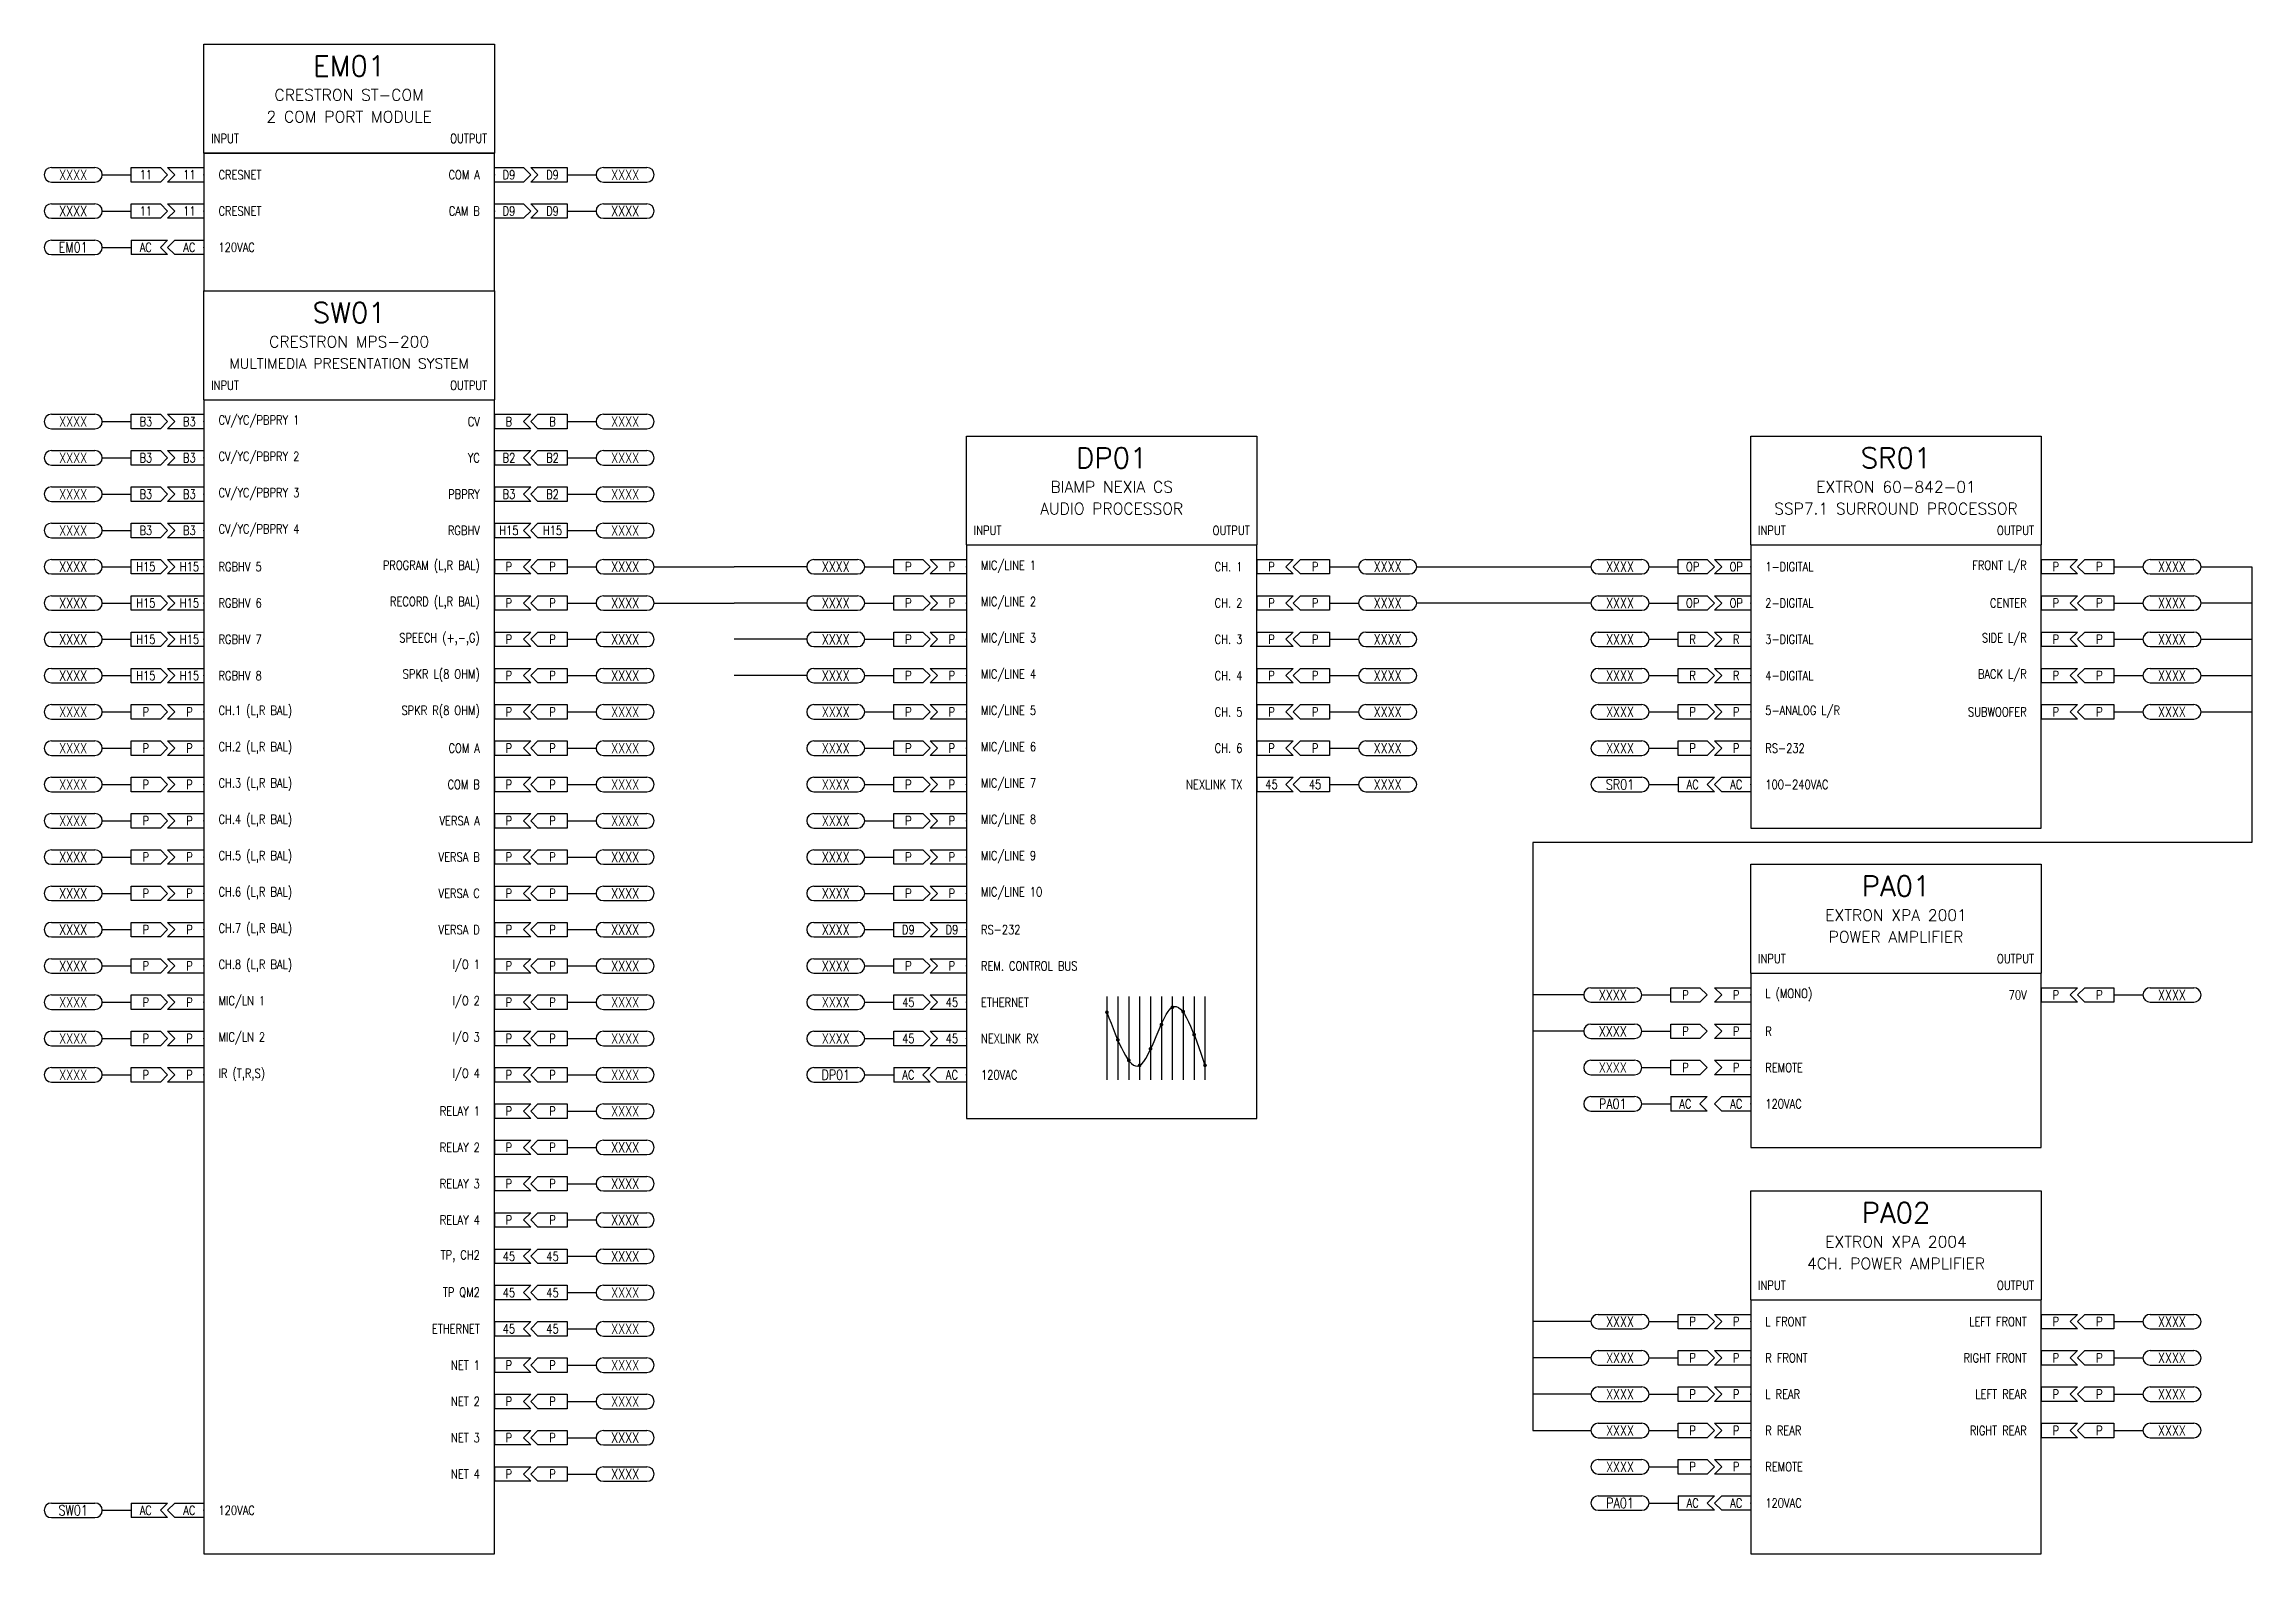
# Model space of a CAD drawing. Header units: inches. Extents: x -284 to 763, y -243 to 242.
# Drawn here: x 25.6 to 40.8, y 88.75 to 99.15 of the extents above; entities that cross this region are included whole.
import ezdxf
from ezdxf.enums import TextEntityAlignment as Align

# ---------------------------------------------------------------- set-up
doc = ezdxf.new("R2010")
doc.units = ezdxf.units.IN
doc.header["$MEASUREMENT"] = 0
for name, color, linetype in [('AUDIO', 1, 'Continuous'), ('Audio Termination', 2, 'Continuous'), ('AUDIO WIRENUMBER', 1, 'Continuous'), ('CONNECTORS', 2, 'Continuous'), ('Control Termination', 2, 'Continuous'), ('CONTROL WIRENUMBER', 5, 'Continuous'), ('DATA', 21, 'Continuous'), ('DATA TERMINATION', 2, 'Continuous'), ('DATA WIRENUMBER', 21, 'Continuous'), ('DEVICE CONNECTORS', 2, 'Continuous'), ('DEVICES', 7, 'Continuous'), ('Power Termination', 2, 'Continuous'), ('POWER WIRENUMBER', 30, 'Continuous'), ('TEXT', 4, 'Continuous'), ('VIDEO', 3, 'Continuous'), ('Video Termination', 2, 'Continuous'), ('VIDEO WIRENUMBER', 3, 'Continuous')]:
    doc.layers.add(name, color=color, linetype=linetype)
doc.styles.add('ROMANS', font='romans.shx', dxfattribs={"width": 0.8})

# ---------------------------------------------------------------- blocks, each defined once
blk = doc.blocks.new('WIRE NUMBER IN')
for p, q in [((-0.55, 0.05), (-0.25, 0.05)), ((-0.2, 0), (0, 0)), ((-0.55, -0.05), (-0.25, -0.05))]:
    blk.add_line(p, q)
for centre, start, end in [((-0.55, 0), 90, 270), ((-0.25, 0), 270, 90)]:
    blk.add_arc(centre, 0.05, start, end)
at = {"layer": 'TEXT', "style": 'ROMANS', "width": 0.8}
for tag, p in [('DEVIN', (-0.656, 0.097)), ('DEVOUT', (-0.65, -0.1))]:
    blk.add_attdef(tag, text='', height=0.07, dxfattribs=at).set_placement(p, align=Align.MIDDLE_RIGHT)
blk.add_attdef('WIRENUMBER', text='', height=0.07, dxfattribs=at).set_placement((-0.4, 0), align=Align.MIDDLE_CENTER)
blk = doc.blocks.new('WIRE NUMBER OUT')
for p, q in [((0, 0), (0.2, 0)), ((0.25, 0.05), (0.55, 0.05)), ((0.25, -0.05), (0.55, -0.05))]:
    blk.add_line(p, q)
for centre, start, end in [((0.25, 0), 90, 270), ((0.55, 0), 270, 90)]:
    blk.add_arc(centre, 0.05, start, end)
at = {"layer": 'TEXT', "style": 'ROMANS', "width": 0.8}
blk.add_attdef('WIRENUMBER', text='', height=0.07, dxfattribs=at).set_placement((0.4, 0), align=Align.MIDDLE_CENTER)
for tag, p in [('DEVOUT', (0.65, 0.1)), ('DEVIN', (0.65, -0.1))]:
    blk.add_attdef(tag, text='', height=0.07, dxfattribs=at).set_placement(p, align=Align.MIDDLE_LEFT)
blk = doc.blocks.new('D-FEMALE CONNECTOR LEFT')
at = {"layer": 'CONNECTORS'}
for p, q in [((-0.25, 0.05), (-0.2, 0)), ((-0.25, 0.05), (0, 0.05)), ((-0.2, 0), (-0.25, -0.05)), ((0, 0.05), (0, -0.05)), ((0, -0.05), (-0.25, -0.05))]:
    blk.add_line(p, q, dxfattribs=at)
at = {"layer": 'TEXT', "style": 'ROMANS', "width": 0.8}
blk.add_attdef('D-CONNECTOR', text='', height=0.0625, dxfattribs=at).set_placement((-0.1, 0), align=Align.MIDDLE_CENTER)
blk = doc.blocks.new('D-FEMALE CONNECTOR RIGHT')
at = {"layer": 'CONNECTORS'}
for p, q in [((0, 0.05), (0.25, 0.05)), ((0, 0.05), (0, -0.05)), ((0.25, 0.05), (0.2, 0)), ((0.25, -0.05), (0, -0.05)), ((0.2, 0), (0.25, -0.05))]:
    blk.add_line(p, q, dxfattribs=at)
at = {"layer": 'TEXT', "style": 'ROMANS', "width": 0.8}
blk.add_attdef('D-CONNECTOR', text='', height=0.0625, dxfattribs=at).set_placement((0.1, 0), align=Align.MIDDLE_CENTER)
blk = doc.blocks.new('D-MALE CONNECTOR LEFT')
at = {"layer": 'CONNECTORS'}
for p, q in [((-0.2, 0.05), (-0.25, 0)), ((-0.2, 0.05), (0, 0.05)), ((0, 0.05), (0, -0.05)), ((-0.25, 0), (-0.2, -0.05)), ((0, -0.05), (-0.2, -0.05))]:
    blk.add_line(p, q, dxfattribs=at)
at = {"layer": 'TEXT', "style": 'ROMANS', "width": 0.8}
blk.add_attdef('D-CONNECTOR', text='', height=0.0625, dxfattribs=at).set_placement((-0.1, 0), align=Align.MIDDLE_CENTER)
blk = doc.blocks.new('CRESTRON_MPS-200')
at = {"layer": 'CONNECTORS'}
for p in [(0, 7.8), (2, 7.8), (0, 7.55), (2, 7.55), (0, 7.3), (2, 7.3), (0, 7.05), (2, 7.05), (0, 6.8), (2, 6.8), (0, 6.55), (2, 6.55), (0, 6.3), (2, 6.3), (0, 6.05), (2, 6.05), (0, 5.8), (2, 5.8), (0, 5.55), (2, 5.55), (0, 5.3), (2, 5.3), (0, 5.05), (2, 5.05), (0, 4.8), (2, 4.8), (0, 4.55), (2, 4.55), (0, 4.3), (2, 4.3), (0, 4.05), (2, 4.05), (0, 3.8), (2, 3.8), (0, 3.55), (2, 3.55), (0, 3.3), (2, 3.3), (2, 3.05), (2, 2.8), (2, 2.55), (2, 2.3), (2, 2.05), (2, 1.8), (2, 1.55), (2, 1.3), (2, 1.05), (2, 0.8), (2, 0.55), (0, 0.3)]:
    blk.add_point(p, dxfattribs=at)
at = {"layer": 'DEVICES'}
for p, q in [((0, 7.95), (0, 8.7)), ((0, 8.7), (2, 8.7)), ((2, 8.7), (2, 7.95)), ((0, 7.95), (0, 0)), ((0, 7.95), (2, 7.95)), ((0, 7.95), (2, 7.95)), ((2, 0), (2, 7.95)), ((0, 0), (2, 0))]:
    blk.add_line(p, q, dxfattribs=at)
at = {"layer": 'DEVICE CONNECTORS'}
for name, p, values in [('D-FEMALE CONNECTOR LEFT', (0, 7.8), {'D-CONNECTOR': 'B3'}), ('D-FEMALE CONNECTOR RIGHT', (2, 7.8), {'D-CONNECTOR': 'B'}), ('D-FEMALE CONNECTOR LEFT', (0, 7.55), {'D-CONNECTOR': 'B3'}), ('D-FEMALE CONNECTOR RIGHT', (2, 7.55), {'D-CONNECTOR': 'B2'}), ('D-FEMALE CONNECTOR LEFT', (0, 7.3), {'D-CONNECTOR': 'B3'}), ('D-FEMALE CONNECTOR RIGHT', (2, 7.3), {'D-CONNECTOR': 'B3'}), ('D-FEMALE CONNECTOR LEFT', (0, 7.05), {'D-CONNECTOR': 'B3'}), ('D-FEMALE CONNECTOR RIGHT', (2, 7.05), {'D-CONNECTOR': 'H15'}), ('D-FEMALE CONNECTOR LEFT', (0, 6.8), {'D-CONNECTOR': 'H15'}), ('D-FEMALE CONNECTOR RIGHT', (2, 6.8), {'D-CONNECTOR': 'P'}), ('D-FEMALE CONNECTOR LEFT', (0, 6.55), {'D-CONNECTOR': 'H15'}), ('D-FEMALE CONNECTOR RIGHT', (2, 6.55), {'D-CONNECTOR': 'P'}), ('D-FEMALE CONNECTOR LEFT', (0, 6.3), {'D-CONNECTOR': 'H15'}), ('D-FEMALE CONNECTOR RIGHT', (2, 6.3), {'D-CONNECTOR': 'P'}), ('D-FEMALE CONNECTOR LEFT', (0, 6.05), {'D-CONNECTOR': 'H15'}), ('D-FEMALE CONNECTOR RIGHT', (2, 6.05), {'D-CONNECTOR': 'P'}), ('D-FEMALE CONNECTOR LEFT', (0, 5.8), {'D-CONNECTOR': 'P'}), ('D-FEMALE CONNECTOR RIGHT', (2, 5.8), {'D-CONNECTOR': 'P'}), ('D-FEMALE CONNECTOR LEFT', (0, 5.55), {'D-CONNECTOR': 'P'}), ('D-FEMALE CONNECTOR RIGHT', (2, 5.55), {'D-CONNECTOR': 'P'}), ('D-FEMALE CONNECTOR LEFT', (0, 5.3), {'D-CONNECTOR': 'P'}), ('D-FEMALE CONNECTOR RIGHT', (2, 5.3), {'D-CONNECTOR': 'P'}), ('D-FEMALE CONNECTOR LEFT', (0, 5.05), {'D-CONNECTOR': 'P'}), ('D-FEMALE CONNECTOR RIGHT', (2, 5.05), {'D-CONNECTOR': 'P'}), ('D-FEMALE CONNECTOR LEFT', (0, 4.8), {'D-CONNECTOR': 'P'}), ('D-FEMALE CONNECTOR RIGHT', (2, 4.8), {'D-CONNECTOR': 'P'}), ('D-FEMALE CONNECTOR LEFT', (0, 4.55), {'D-CONNECTOR': 'P'}), ('D-FEMALE CONNECTOR RIGHT', (2, 4.55), {'D-CONNECTOR': 'P'}), ('D-FEMALE CONNECTOR LEFT', (0, 4.3), {'D-CONNECTOR': 'P'}), ('D-FEMALE CONNECTOR RIGHT', (2, 4.3), {'D-CONNECTOR': 'P'}), ('D-FEMALE CONNECTOR LEFT', (0, 4.05), {'D-CONNECTOR': 'P'}), ('D-FEMALE CONNECTOR RIGHT', (2, 4.05), {'D-CONNECTOR': 'P'}), ('D-FEMALE CONNECTOR LEFT', (0, 3.8), {'D-CONNECTOR': 'P'}), ('D-FEMALE CONNECTOR RIGHT', (2, 3.8), {'D-CONNECTOR': 'P'}), ('D-FEMALE CONNECTOR LEFT', (0, 3.55), {'D-CONNECTOR': 'P'}), ('D-FEMALE CONNECTOR RIGHT', (2, 3.55), {'D-CONNECTOR': 'P'}), ('D-FEMALE CONNECTOR LEFT', (0, 3.3), {'D-CONNECTOR': 'P'}), ('D-FEMALE CONNECTOR RIGHT', (2, 3.3), {'D-CONNECTOR': 'P'}), ('D-FEMALE CONNECTOR RIGHT', (2, 3.05), {'D-CONNECTOR': 'P'}), ('D-FEMALE CONNECTOR RIGHT', (2, 2.8), {'D-CONNECTOR': 'P'}), ('D-FEMALE CONNECTOR RIGHT', (2, 2.55), {'D-CONNECTOR': 'P'}), ('D-FEMALE CONNECTOR RIGHT', (2, 2.3), {'D-CONNECTOR': 'P'}), ('D-FEMALE CONNECTOR RIGHT', (2, 2.05), {'D-CONNECTOR': '45'}), ('D-FEMALE CONNECTOR RIGHT', (2, 1.8), {'D-CONNECTOR': '45'}), ('D-FEMALE CONNECTOR RIGHT', (2, 1.55), {'D-CONNECTOR': '45'}), ('D-FEMALE CONNECTOR RIGHT', (2, 1.3), {'D-CONNECTOR': 'P'}), ('D-FEMALE CONNECTOR RIGHT', (2, 1.05), {'D-CONNECTOR': 'P'}), ('D-FEMALE CONNECTOR RIGHT', (2, 0.8), {'D-CONNECTOR': 'P'}), ('D-FEMALE CONNECTOR RIGHT', (2, 0.55), {'D-CONNECTOR': 'P'}), ('D-MALE CONNECTOR LEFT', (0, 0.3), {'D-CONNECTOR': 'AC'})]:
    blk.add_blockref(name, p, dxfattribs=at).add_auto_attribs(values)
at = {"layer": 'TEXT', "char_height": 0.0625, "style": 'ROMANS'}
for s, width, insert, attachment_point in [('INPUT', 0.8, (0.05, 8.05), 4), ('OUTPUT', 1.35, (1.95, 8.05), 6), ('CV/YC/PBPRY 1', 0.8, (0.1, 7.8), 4), ('CV', 1.35, (1.9, 7.8), 6), ('CV/YC/PBPRY 2', 0.8, (0.1, 7.55), 4), ('YC', 1.35, (1.9, 7.55), 6), ('CV/YC/PBPRY 3', 0.8, (0.1, 7.3), 4), ('PBPRY', 1.35, (1.9, 7.3), 6), ('CV/YC/PBPRY 4', 0.8, (0.1, 7.05), 4), ('RGBHV', 1.35, (1.9, 7.05), 6), ('PROGRAM (L,R BAL)', 1.35, (1.9, 6.8), 6), ('RGBHV 5', 0.8, (0.1, 6.8), 4), ('RGBHV 6', 0.8, (0.1, 6.55), 4), ('RECORD (L,R BAL)', 1.35, (1.9, 6.55), 6), ('RGBHV 7', 0.8, (0.1, 6.3), 4), ('SPEECH (+,-,G)', 1.35, (1.9, 6.3), 6), ('RGBHV 8', 0.8, (0.1, 6.05), 4), ('SPKR L(8 OHM)', 1.35, (1.9, 6.05), 6), ('CH.1 (L,R BAL)', 0.8, (0.1, 5.8), 4), ('SPKR R(8 OHM)', 1.35, (1.9, 5.8), 6), ('CH.2 (L,R BAL)', 0.8, (0.1, 5.55), 4), ('COM A', 1.35, (1.9, 5.55), 6), ('CH.3 (L,R BAL)', 0.8, (0.1, 5.3), 4), ('COM B', 1.35, (1.9, 5.3), 6), ('CH.4 (L,R BAL)', 0.8, (0.1, 5.05), 4), ('VERSA A', 1.35, (1.9, 5.05), 6), ('CH.5 (L,R BAL)', 0.8, (0.1, 4.8), 4), ('VERSA B', 1.35, (1.9, 4.8), 6), ('CH.6 (L,R BAL)', 0.8, (0.1, 4.55), 4), ('VERSA C', 1.35, (1.9, 4.55), 6), ('CH.7 (L,R BAL)', 0.8, (0.1, 4.3), 4), ('VERSA D', 1.35, (1.9, 4.3), 6), ('CH.8 (L,R BAL)', 0.8, (0.1, 4.05), 4), ('I/O 1', 1.35, (1.9, 4.05), 6), ('MIC/LN 1', 0.8, (0.1, 3.8), 4), ('I/O 2', 1.35, (1.9, 3.8), 6), ('MIC/LN 2', 0.8, (0.1, 3.55), 4), ('I/O 3', 1.35, (1.9, 3.55), 6), ('IR (T,R,S)', 0.8, (0.1, 3.3), 4), ('I/O 4', 1.35, (1.9, 3.3), 6), ('RELAY 1', 1.35, (1.9, 3.05), 6), ('RELAY 2', 1.35, (1.9, 2.8), 6), ('RELAY 3', 1.35, (1.9, 2.55), 6), ('RELAY 4', 1.35, (1.9, 2.3), 6), ('TP, CH2', 1.35, (1.9, 2.05), 6), ('TP QM2', 1.35, (1.9, 1.8), 6), ('ETHERNET', 1.35, (1.9, 1.55), 6), ('NET 1', 1.35, (1.9, 1.3), 6), ('NET 2', 1.35, (1.9, 1.05), 6), ('NET 3', 1.35, (1.9, 0.8), 6), ('NET 4', 1.35, (1.9, 0.55), 6), ('120VAC', 0.8, (0.1, 0.3), 4)]:
    blk.add_mtext_dynamic_manual_height_columns(s, width=width, gutter_width=0.391, heights=[0], dxfattribs=dict(at, insert=insert, attachment_point=attachment_point))
at = {"layer": 'TEXT', "style": 'ROMANS'}
for tag, height, p in [('DEVICEID', 0.14, (1, 8.55)), ('MAKEMODEL', 0.0781, (1, 8.35)), ('DESCRIPTION', 0.0781, (1, 8.2))]:
    blk.add_attdef(tag, text='', height=height, dxfattribs=at).set_placement(p, align=Align.MIDDLE_CENTER)
blk = doc.blocks.new('T-MALE CONNECTOR OUT RIGHT')
at = {"layer": 'CONNECTORS'}
for p, q in [((0.1, 0.05), (0.05, 0)), ((0.05, 0), (0.1, -0.05)), ((0.1, 0.05), (0.3, 0.05)), ((0.3, 0.05), (0.3, -0.05)), ((0.3, -0.05), (0.1, -0.05))]:
    blk.add_line(p, q, dxfattribs=at)
at = {"layer": 'TEXT', "style": 'ROMANS', "width": 0.8}
blk.add_attdef('T-CONNECTOR-MALE', text='', height=0.0625, dxfattribs=at).set_placement((0.2, 0), align=Align.MIDDLE_CENTER)
blk = doc.blocks.new('T-MALE CONNECTOR IN LEFT')
at = {"layer": 'CONNECTORS'}
for p, q in [((-0.3, -0.05), (-0.3, 0.05)), ((-0.3, 0.05), (-0.1, 0.05)), ((-0.1, 0.05), (-0.05, 0)), ((-0.05, 0), (-0.1, -0.05)), ((-0.1, -0.05), (-0.3, -0.05))]:
    blk.add_line(p, q, dxfattribs=at)
at = {"layer": 'TEXT', "style": 'ROMANS', "width": 0.8}
blk.add_attdef('T-CONNECTOR-MALE', text='', height=0.0625, dxfattribs=at).set_placement((-0.2, 0), align=Align.MIDDLE_CENTER)
blk = doc.blocks.new('TERMINATION CONNECTOR-FEMALE-IN LEFT')
at = {"layer": 'CONNECTORS'}
for p, q in [((-0.25, 0.05), (0, 0.05)), ((-0.25, 0.05), (-0.25, -0.05)), ((0, 0.05), (-0.05, 0)), ((-0.05, 0), (0, -0.05)), ((0, -0.05), (-0.25, -0.05))]:
    blk.add_line(p, q, dxfattribs=at)
at = {"layer": 'TEXT', "style": 'ROMANS', "width": 0.8}
blk.add_attdef('T-CONNECTOR-FEMALE', text='', height=0.0625, dxfattribs=at).set_placement((-0.15, 0), align=Align.MIDDLE_CENTER)
blk = doc.blocks.new('D-MALE CONNECTOR RIGHT')
at = {"layer": 'CONNECTORS'}
for p, q in [((0, -0.05), (0, 0.05)), ((0, 0.05), (0.2, 0.05)), ((0.2, 0.05), (0.25, 0)), ((0.25, 0), (0.2, -0.05)), ((0.2, -0.05), (0, -0.05))]:
    blk.add_line(p, q, dxfattribs=at)
at = {"layer": 'TEXT', "style": 'ROMANS', "width": 0.8}
blk.add_attdef('D-CONNECTOR', text='', height=0.0625, dxfattribs=at).set_placement((0.1, 0), align=Align.MIDDLE_CENTER)
blk = doc.blocks.new('CRESTRON_ST-COM')
at = {"layer": 'CONNECTORS'}
for p in [(0, 0.8), (2, 0.8), (0, 0.55), (2, 0.55), (0, 0.3)]:
    blk.add_point(p, dxfattribs=at)
at = {"layer": 'DEVICES'}
for p, q in [((0, 0.95), (0, 1.7)), ((0, 1.7), (2, 1.7)), ((2, 1.7), (2, 0.95)), ((0, 0.95), (0, 0)), ((2, 0.95), (0, 0.95)), ((0, 0.95), (2, 0.95)), ((2, 0), (2, 0.95)), ((0, 0), (2, 0))]:
    blk.add_line(p, q, dxfattribs=at)
at = {"layer": 'DEVICE CONNECTORS'}
for name, p, values in [('D-FEMALE CONNECTOR LEFT', (0, 0.8), {'D-CONNECTOR': '11'}), ('D-MALE CONNECTOR RIGHT', (2, 0.8), {'D-CONNECTOR': 'D9'}), ('D-FEMALE CONNECTOR LEFT', (0, 0.55), {'D-CONNECTOR': '11'}), ('D-MALE CONNECTOR RIGHT', (2, 0.55), {'D-CONNECTOR': 'D9'}), ('D-MALE CONNECTOR LEFT', (0, 0.3), {'D-CONNECTOR': 'AC'})]:
    blk.add_blockref(name, p, dxfattribs=at).add_auto_attribs(values)
at = {"layer": 'TEXT', "char_height": 0.0625, "style": 'ROMANS'}
for s, width, insert, attachment_point in [('INPUT', 0.8, (0.05, 1.05), 4), ('OUTPUT', 1.35, (1.95, 1.05), 6), ('CRESNET', 0.8, (0.1, 0.8), 4), ('COM A', 1.35, (1.9, 0.8), 6), ('CRESNET', 0.8, (0.1, 0.55), 4), ('CAM B', 1.35, (1.9, 0.55), 6), ('120VAC', 0.8, (0.1, 0.3), 4)]:
    blk.add_mtext_dynamic_manual_height_columns(s, width=width, gutter_width=0.391, heights=[0], dxfattribs=dict(at, insert=insert, attachment_point=attachment_point))
at = {"layer": 'TEXT', "style": 'ROMANS'}
for tag, height, p in [('DEVICEID', 0.14, (1, 1.55)), ('MAKEMODEL', 0.0781, (1, 1.35)), ('DESCRIPTION', 0.0781, (1, 1.2))]:
    blk.add_attdef(tag, text='', height=height, dxfattribs=at).set_placement(p, align=Align.MIDDLE_CENTER)
blk = doc.blocks.new('TERMINATION CONNECTOR-FEMALE-OUT RIGHT')
at = {"layer": 'CONNECTORS'}
for p, q in [((0, 0.05), (0.05, 0)), ((0, 0.05), (0.25, 0.05)), ((0.05, 0), (0, -0.05)), ((0.25, 0.05), (0.25, -0.05)), ((0.25, -0.05), (0, -0.05))]:
    blk.add_line(p, q, dxfattribs=at)
at = {"layer": 'TEXT', "style": 'ROMANS', "width": 0.8}
blk.add_attdef('T-CONNECTOR-FEMALE', text='', height=0.0625, dxfattribs=at).set_placement((0.15, 0), align=Align.MIDDLE_CENTER)
blk = doc.blocks.new('BIAMP_NEXIA CS')
at = {"ltscale": 0.5}
for p, q in [((0.967, 0.84), (0.967, 0.265)), ((1.042, 0.84), (1.042, 0.265)), ((1.117, 0.84), (1.117, 0.265)), ((1.192, 0.84), (1.192, 0.265)), ((1.267, 0.84), (1.267, 0.265)), ((1.342, 0.84), (1.342, 0.265)), ((1.417, 0.84), (1.417, 0.265)), ((1.492, 0.84), (1.492, 0.265)), ((1.567, 0.84), (1.567, 0.265)), ((1.642, 0.84), (1.642, 0.265))]:
    blk.add_line(p, q, dxfattribs=at)
at = {"ltscale": 0.5, "const_width": 0.0125}
for points in [[(1.411, 0.765, 1), (1.424, 0.765, 1)], [(0.961, 0.731, 1), (0.974, 0.731, 1)], [(1.336, 0.646, 1), (1.349, 0.646, 1)], [(1.486, 0.735, 1), (1.499, 0.735, 1)], [(1.036, 0.541, 1), (1.049, 0.541, 1)], [(1.261, 0.479, 1), (1.274, 0.479, 1)], [(1.561, 0.577, 1), (1.574, 0.577, 1)], [(1.111, 0.4, 1), (1.124, 0.4, 1)], [(1.186, 0.365, 1), (1.199, 0.365, 1)], [(1.636, 0.365, 1), (1.649, 0.365, 1)]]:
    blk.add_lwpolyline(points, format="xyb", close=True, dxfattribs=at)
at = {"ltscale": 0.5}
blk.add_spline([(0.967, 0.731), (1.192, 0.365), (1.417, 0.765), (1.642, 0.365)], degree=3, dxfattribs=at)
at = {"layer": 'CONNECTORS'}
for p in [(0, 3.8), (2, 3.8), (0, 3.55), (2, 3.55), (0, 3.3), (2, 3.3), (0, 3.05), (2, 3.05), (0, 2.8), (2, 2.8), (0, 2.55), (2, 2.55), (0, 2.3), (2, 2.3), (0, 2.05), (0, 1.8), (0, 1.55), (0, 1.3), (0, 1.05), (0, 0.8), (0, 0.55), (0, 0.3)]:
    blk.add_point(p, dxfattribs=at)
at = {"layer": 'DEVICES'}
for p, q in [((0, 3.95), (0, 4.7)), ((0, 4.7), (2, 4.7)), ((2, 4.7), (2, 3.95)), ((0, 3.95), (0, 0)), ((0, 3.95), (2, 3.95)), ((0, 3.95), (2, 3.95)), ((2, 0), (2, 3.95)), ((0, 0), (2, 0))]:
    blk.add_line(p, q, dxfattribs=at)
at = {"layer": 'DEVICE CONNECTORS'}
for name, p, values in [('D-FEMALE CONNECTOR LEFT', (0, 3.8), {'D-CONNECTOR': 'P'}), ('D-FEMALE CONNECTOR RIGHT', (2, 3.8), {'D-CONNECTOR': 'P'}), ('D-FEMALE CONNECTOR LEFT', (0, 3.55), {'D-CONNECTOR': 'P'}), ('D-FEMALE CONNECTOR RIGHT', (2, 3.55), {'D-CONNECTOR': 'P'}), ('D-FEMALE CONNECTOR LEFT', (0, 3.3), {'D-CONNECTOR': 'P'}), ('D-FEMALE CONNECTOR RIGHT', (2, 3.3), {'D-CONNECTOR': 'P'}), ('D-FEMALE CONNECTOR LEFT', (0, 3.05), {'D-CONNECTOR': 'P'}), ('D-FEMALE CONNECTOR RIGHT', (2, 3.05), {'D-CONNECTOR': 'P'}), ('D-FEMALE CONNECTOR LEFT', (0, 2.8), {'D-CONNECTOR': 'P'}), ('D-FEMALE CONNECTOR RIGHT', (2, 2.8), {'D-CONNECTOR': 'P'}), ('D-FEMALE CONNECTOR LEFT', (0, 2.55), {'D-CONNECTOR': 'P'}), ('D-FEMALE CONNECTOR RIGHT', (2, 2.55), {'D-CONNECTOR': 'P'}), ('D-FEMALE CONNECTOR LEFT', (0, 2.3), {'D-CONNECTOR': 'P'}), ('D-FEMALE CONNECTOR RIGHT', (2, 2.3), {'D-CONNECTOR': '45'}), ('D-FEMALE CONNECTOR LEFT', (0, 2.05), {'D-CONNECTOR': 'P'}), ('D-FEMALE CONNECTOR LEFT', (0, 1.8), {'D-CONNECTOR': 'P'}), ('D-FEMALE CONNECTOR LEFT', (0, 1.55), {'D-CONNECTOR': 'P'}), ('D-FEMALE CONNECTOR LEFT', (0, 1.3), {'D-CONNECTOR': 'D9'}), ('D-FEMALE CONNECTOR LEFT', (0, 1.05), {'D-CONNECTOR': 'P'}), ('D-FEMALE CONNECTOR LEFT', (0, 0.8), {'D-CONNECTOR': '45'}), ('D-FEMALE CONNECTOR LEFT', (0, 0.55), {'D-CONNECTOR': '45'}), ('D-MALE CONNECTOR LEFT', (0, 0.3), {'D-CONNECTOR': 'AC'})]:
    blk.add_blockref(name, p, dxfattribs=at).add_auto_attribs(values)
at = {"layer": 'TEXT', "char_height": 0.0625, "style": 'ROMANS'}
for s, width, insert, attachment_point in [('INPUT', 0.8, (0.05, 4.05), 4), ('OUTPUT', 1.35, (1.95, 4.05), 6), ('MIC/LINE 1', 0.8, (0.1, 3.8), 4), ('CH. 1', 1.35, (1.9, 3.8), 6), ('MIC/LINE 2', 0.8, (0.1, 3.55), 4), ('CH. 2', 1.35, (1.9, 3.55), 6), ('MIC/LINE 3', 0.8, (0.1, 3.3), 4), ('CH. 3', 1.35, (1.9, 3.3), 6), ('MIC/LINE 4', 0.8, (0.1, 3.05), 4), ('CH. 4', 1.35, (1.9, 3.05), 6), ('MIC/LINE 5', 0.8, (0.1, 2.8), 4), ('CH. 5', 1.35, (1.9, 2.8), 6), ('MIC/LINE 6', 0.8, (0.1, 2.55), 4), ('CH. 6', 1.35, (1.9, 2.55), 6), ('MIC/LINE 7', 0.8, (0.1, 2.3), 4), ('NEXLINK TX', 1.35, (1.9, 2.3), 6), ('MIC/LINE 8', 0.8, (0.1, 2.05), 4), ('MIC/LINE 9', 0.8, (0.1, 1.8), 4), ('MIC/LINE 10', 0.8, (0.1, 1.55), 4), ('RS-232', 0.8, (0.1, 1.3), 4), ('REM. CONTROL BUS', 0.8, (0.1, 1.05), 4), ('ETHERNET', 0.8, (0.1, 0.8), 4), ('NEXLINK RX', 0.8, (0.1, 0.55), 4), ('120VAC', 0.8, (0.1, 0.3), 4)]:
    blk.add_mtext_dynamic_manual_height_columns(s, width=width, gutter_width=0.391, heights=[0], dxfattribs=dict(at, insert=insert, attachment_point=attachment_point))
at = {"layer": 'TEXT', "style": 'ROMANS'}
for tag, height, p in [('DEVICEID', 0.14, (1, 4.55)), ('MAKEMODEL', 0.0781, (1, 4.35)), ('DESCRIPTION', 0.0781, (1, 4.2))]:
    blk.add_attdef(tag, text='', height=height, dxfattribs=at).set_placement(p, align=Align.MIDDLE_CENTER)
blk = doc.blocks.new('EXTRON_XPA 2001')
at = {"layer": 'CONNECTORS'}
for p in [(0, 1.05), (2, 1.05), (0, 0.8), (0, 0.55), (0, 0.3)]:
    blk.add_point(p, dxfattribs=at)
at = {"layer": 'DEVICES'}
for p, q in [((0, 1.2), (0, 1.95)), ((0, 1.95), (2, 1.95)), ((2, 1.95), (2, 1.2)), ((0, 1.2), (0, 0)), ((0, 1.2), (2, 1.2)), ((0, 1.2), (2, 1.2)), ((2, 0), (2, 1.2)), ((0, 0), (2, 0))]:
    blk.add_line(p, q, dxfattribs=at)
at = {"layer": 'DEVICE CONNECTORS'}
for name, p, values in [('D-FEMALE CONNECTOR LEFT', (0, 1.05), {'D-CONNECTOR': 'P'}), ('D-FEMALE CONNECTOR RIGHT', (2, 1.05), {'D-CONNECTOR': 'P'}), ('D-FEMALE CONNECTOR LEFT', (0, 0.8), {'D-CONNECTOR': 'P'}), ('D-FEMALE CONNECTOR LEFT', (0, 0.55), {'D-CONNECTOR': 'P'}), ('D-MALE CONNECTOR LEFT', (0, 0.3), {'D-CONNECTOR': 'AC'})]:
    blk.add_blockref(name, p, dxfattribs=at).add_auto_attribs(values)
at = {"layer": 'TEXT', "char_height": 0.0625, "style": 'ROMANS'}
for s, width, insert, attachment_point in [('INPUT', 0.8, (0.05, 1.3), 4), ('OUTPUT', 1.35, (1.95, 1.3), 6), ('L (MONO)', 0.8, (0.1, 1.05), 4), ('70V', 1.35, (1.9, 1.05), 6), ('R', 0.8, (0.1, 0.8), 4), ('REMOTE', 0.8, (0.1, 0.55), 4), ('120VAC', 0.8, (0.1, 0.3), 4)]:
    blk.add_mtext_dynamic_manual_height_columns(s, width=width, gutter_width=0.391, heights=[0], dxfattribs=dict(at, insert=insert, attachment_point=attachment_point))
at = {"layer": 'TEXT', "style": 'ROMANS'}
for tag, height, p in [('DEVICEID', 0.14, (1, 1.8)), ('MAKEMODEL', 0.0781, (1, 1.6)), ('DESCRIPTION', 0.0781, (1, 1.45))]:
    blk.add_attdef(tag, text='', height=height, dxfattribs=at).set_placement(p, align=Align.MIDDLE_CENTER)
blk = doc.blocks.new('EXTRON_SSP7.1_60-842-01')
at = {"layer": 'CONNECTORS'}
for p in [(0, 1.8), (2, 1.8), (0, 1.55), (2, 1.55), (0, 1.3), (2, 1.3), (0, 1.05), (2, 1.05), (0, 0.8), (2, 0.8), (0, 0.55), (0, 0.3)]:
    blk.add_point(p, dxfattribs=at)
at = {"layer": 'DEVICES'}
for p, q in [((0, 1.95), (0, 2.7)), ((0, 2.7), (2, 2.7)), ((2, 2.7), (2, 1.95)), ((0, 1.95), (0, 0)), ((0, 1.95), (2, 1.95)), ((0, 1.95), (2, 1.95)), ((2, 0), (2, 1.95)), ((0, 0), (2, 0))]:
    blk.add_line(p, q, dxfattribs=at)
at = {"layer": 'DEVICE CONNECTORS'}
for name, p, values in [('D-FEMALE CONNECTOR LEFT', (0, 1.8), {'D-CONNECTOR': 'OP'}), ('D-FEMALE CONNECTOR RIGHT', (2, 1.8), {'D-CONNECTOR': 'P'}), ('D-FEMALE CONNECTOR LEFT', (0, 1.55), {'D-CONNECTOR': 'OP'}), ('D-FEMALE CONNECTOR RIGHT', (2, 1.55), {'D-CONNECTOR': 'P'}), ('D-FEMALE CONNECTOR LEFT', (0, 1.3), {'D-CONNECTOR': 'R'}), ('D-FEMALE CONNECTOR RIGHT', (2, 1.3), {'D-CONNECTOR': 'P'}), ('D-FEMALE CONNECTOR LEFT', (0, 1.05), {'D-CONNECTOR': 'R'}), ('D-FEMALE CONNECTOR RIGHT', (2, 1.05), {'D-CONNECTOR': 'P'}), ('D-FEMALE CONNECTOR LEFT', (0, 0.8), {'D-CONNECTOR': 'P'}), ('D-FEMALE CONNECTOR RIGHT', (2, 0.8), {'D-CONNECTOR': 'P'}), ('D-FEMALE CONNECTOR LEFT', (0, 0.55), {'D-CONNECTOR': 'P'}), ('D-MALE CONNECTOR LEFT', (0, 0.3), {'D-CONNECTOR': 'AC'})]:
    blk.add_blockref(name, p, dxfattribs=at).add_auto_attribs(values)
at = {"layer": 'TEXT', "char_height": 0.0625, "style": 'ROMANS'}
for s, width, insert, attachment_point in [('INPUT', 0.8, (0.05, 2.05), 4), ('OUTPUT', 1.35, (1.95, 2.05), 6), ('1-DIGITAL', 0.8, (0.1, 1.8), 4), ('FRONT L/R', 1.35, (1.9, 1.8), 6), ('2-DIGITAL', 0.8, (0.1, 1.55), 4), ('CENTER', 1.35, (1.9, 1.55), 6), ('3-DIGITAL', 0.8, (0.1, 1.3), 4), ('SIDE L/R', 1.35, (1.9, 1.3), 6), ('4-DIGITAL', 0.8, (0.1, 1.05), 4), ('BACK L/R', 1.35, (1.9, 1.05), 6), ('5-ANALOG L/R', 0.8, (0.1, 0.8), 4), ('SUBWOOFER', 1.35, (1.9, 0.8), 6), ('RS-232', 0.8, (0.1, 0.55), 4), ('100-240VAC', 0.8, (0.1, 0.3), 4)]:
    blk.add_mtext_dynamic_manual_height_columns(s, width=width, gutter_width=0.391, heights=[0], dxfattribs=dict(at, insert=insert, attachment_point=attachment_point))
at = {"layer": 'TEXT', "style": 'ROMANS'}
for tag, height, p in [('DEVICEID', 0.14, (1, 2.55)), ('MAKEMODEL', 0.0781, (1, 2.35)), ('DESCRIPTION', 0.0781, (1, 2.2))]:
    blk.add_attdef(tag, text='', height=height, dxfattribs=at).set_placement(p, align=Align.MIDDLE_CENTER)
blk = doc.blocks.new('_EXTRON_XPA 2004')
at = {"layer": 'CONNECTORS'}
for p in [(0, 1.6), (2, 1.6), (0, 1.35), (0, 1.1), (0, 0.85), (0, 0.6), (0, 0.35)]:
    blk.add_point(p, dxfattribs=at)
at = {"layer": 'DEVICES'}
for p, q in [((0, 1.75), (0, 2.5)), ((0, 2.5), (2, 2.5)), ((2, 2.5), (2, 1.75)), ((0, 1.75), (0, 0)), ((0, 1.75), (2, 1.75)), ((0, 1.75), (2, 1.75)), ((2, 0), (2, 1.75)), ((0, 0), (2, 0))]:
    blk.add_line(p, q, dxfattribs=at)
at = {"layer": 'DEVICE CONNECTORS'}
for name, p, values in [('D-FEMALE CONNECTOR LEFT', (0, 1.6), {'D-CONNECTOR': 'P'}), ('D-FEMALE CONNECTOR RIGHT', (2, 1.6), {'D-CONNECTOR': 'P'}), ('D-FEMALE CONNECTOR LEFT', (0, 1.35), {'D-CONNECTOR': 'P'}), ('D-FEMALE CONNECTOR RIGHT', (2, 1.35), {'D-CONNECTOR': 'P'}), ('D-FEMALE CONNECTOR LEFT', (0, 1.1), {'D-CONNECTOR': 'P'}), ('D-FEMALE CONNECTOR RIGHT', (2, 1.1), {'D-CONNECTOR': 'P'}), ('D-FEMALE CONNECTOR LEFT', (0, 0.85), {'D-CONNECTOR': 'P'}), ('D-FEMALE CONNECTOR RIGHT', (2, 0.85), {'D-CONNECTOR': 'P'}), ('D-FEMALE CONNECTOR LEFT', (0, 0.6), {'D-CONNECTOR': 'P'}), ('D-MALE CONNECTOR LEFT', (0, 0.35), {'D-CONNECTOR': 'AC'})]:
    blk.add_blockref(name, p, dxfattribs=at).add_auto_attribs(values)
at = {"layer": 'TEXT', "char_height": 0.0625, "style": 'ROMANS'}
for s, width, insert, attachment_point in [('INPUT', 0.8, (0.05, 1.85), 4), ('OUTPUT', 1.35, (1.95, 1.85), 6), ('L FRONT', 0.8, (0.1, 1.6), 4), ('LEFT FRONT', 1.35, (1.9, 1.6), 6), ('R FRONT', 0.8, (0.1, 1.35), 4), ('RIGHT FRONT', 1.35, (1.9, 1.35), 6), ('L REAR', 0.8, (0.1, 1.1), 4), ('LEFT REAR', 1.35, (1.9, 1.1), 6), ('R REAR', 0.8, (0.1, 0.85), 4), ('RIGHT REAR', 1.35, (1.9, 0.85), 6), ('REMOTE', 0.8, (0.1, 0.6), 4), ('120VAC', 0.8, (0.1, 0.35), 4)]:
    blk.add_mtext_dynamic_manual_height_columns(s, width=width, gutter_width=0.391, heights=[0], dxfattribs=dict(at, insert=insert, attachment_point=attachment_point))
at = {"layer": 'TEXT', "style": 'ROMANS'}
for tag, height, p in [('DEVICEID', 0.14, (1, 2.35)), ('MAKEMODEL', 0.0781, (1, 2.15)), ('DESCRIPTION', 0.0781, (1, 2))]:
    blk.add_attdef(tag, text='', height=height, dxfattribs=at).set_placement(p, align=Align.MIDDLE_CENTER)

msp = doc.modelspace()

# ---------------------------------------------------------------- linework, layer by layer
at = {"layer": 'AUDIO'}
for p, q in [((29.8, 95.55), (30.35, 95.55)), ((30.85, 95.55), (30.35, 95.55)), ((35.05, 95.55), (36.25, 95.55)), ((40.45, 95.55), (40.8, 95.55)), ((40.8, 95.55), (40.8, 93.65)), ((29.8, 95.3), (30.35, 95.3)), ((30.85, 95.3), (30.35, 95.3)), ((36.25, 95.3), (35.05, 95.3)), ((40.8, 95.3), (40.45, 95.3)), ((30.85, 95.05), (30.35, 95.05)), ((40.45, 95.05), (40.8, 95.05)), ((30.85, 94.8), (30.35, 94.8)), ((40.45, 94.8), (40.8, 94.8)), ((40.45, 94.55), (40.8, 94.55)), ((40.8, 93.65), (35.85, 93.65)), ((35.85, 93.65), (35.85, 89.6)), ((36.2, 92.6), (35.85, 92.6)), ((36.2, 92.35), (35.85, 92.35)), ((36.25, 90.35), (35.85, 90.35)), ((36.25, 90.1), (35.85, 90.1)), ((36.25, 89.85), (35.85, 89.85)), ((35.85, 89.6), (36.25, 89.6))]:
    msp.add_line(p, q, dxfattribs=at)

# ---------------------------------------------------------------- block references
for name, p, values in [('CRESTRON_ST-COM', (26.7, 97.45), {'DEVICEID': 'EM01', 'MAKEMODEL': 'CRESTRON ST-COM', 'DESCRIPTION': '2 COM PORT MODULE'}), ('BIAMP_NEXIA CS', (31.95, 91.75), {'DEVICEID': 'DP01', 'MAKEMODEL': 'BIAMP NEXIA CS', 'DESCRIPTION': 'AUDIO PROCESSOR'}), ('EXTRON_XPA 2001', (37.35, 91.55), {'DEVICEID': 'PA01', 'MAKEMODEL': 'EXTRON XPA 2001', 'DESCRIPTION': 'POWER AMPLIFIER'})]:
    msp.add_blockref(name, p).add_auto_attribs(values)
ref = msp.add_blockref('CRESTRON_MPS-200', (26.7, 88.75))
ref.add_attrib('DEVICEID', 'SW01', dxfattribs={"layer": 'TEXT', "height": 0.14, "style": 'ROMANS'}).set_placement((27.7, 97.3), align=Align.MIDDLE_CENTER)
ref.add_attrib('MAKEMODEL', 'CRESTRON MPS-200', dxfattribs={"layer": 'TEXT', "height": 0.0781, "style": 'ROMANS'}).set_placement((27.7, 97.1), align=Align.MIDDLE_CENTER)
ref.add_attrib('DESCRIPTION', 'MULTIMEDIA PRESENTATION SYSTEM', dxfattribs={"layer": 'TEXT', "height": 0.07, "style": 'ROMANS'}).set_placement((27.7, 96.95), align=Align.MIDDLE_CENTER)
at = {"layer": 'Audio Termination'}
for name, p, values in [('T-MALE CONNECTOR OUT RIGHT', (28.9, 95.55), {'T-CONNECTOR-MALE': 'P'}), ('T-MALE CONNECTOR IN LEFT', (31.75, 95.55), {'T-CONNECTOR-MALE': 'P'}), ('T-MALE CONNECTOR OUT RIGHT', (34.15, 95.55), {'T-CONNECTOR-MALE': 'P'}), ('T-MALE CONNECTOR IN LEFT', (37.15, 95.55), {'T-CONNECTOR-MALE': 'OP'}), ('T-MALE CONNECTOR OUT RIGHT', (39.55, 95.55), {'T-CONNECTOR-MALE': 'P'}), ('T-MALE CONNECTOR OUT RIGHT', (28.9, 95.3), {'T-CONNECTOR-MALE': 'P'}), ('T-MALE CONNECTOR IN LEFT', (31.75, 95.3), {'T-CONNECTOR-MALE': 'P'}), ('T-MALE CONNECTOR OUT RIGHT', (34.15, 95.3), {'T-CONNECTOR-MALE': 'P'}), ('T-MALE CONNECTOR IN LEFT', (37.15, 95.3), {'T-CONNECTOR-MALE': 'OP'}), ('T-MALE CONNECTOR OUT RIGHT', (39.55, 95.3), {'T-CONNECTOR-MALE': 'P'}), ('T-MALE CONNECTOR OUT RIGHT', (28.9, 95.05), {'T-CONNECTOR-MALE': 'P'}), ('T-MALE CONNECTOR IN LEFT', (31.75, 95.05), {'T-CONNECTOR-MALE': 'P'}), ('T-MALE CONNECTOR OUT RIGHT', (34.15, 95.05), {'T-CONNECTOR-MALE': 'P'}), ('T-MALE CONNECTOR IN LEFT', (37.15, 95.05), {'T-CONNECTOR-MALE': 'R'}), ('T-MALE CONNECTOR OUT RIGHT', (39.55, 95.05), {'T-CONNECTOR-MALE': 'P'}), ('T-MALE CONNECTOR OUT RIGHT', (28.9, 94.8), {'T-CONNECTOR-MALE': 'P'}), ('T-MALE CONNECTOR IN LEFT', (31.75, 94.8), {'T-CONNECTOR-MALE': 'P'}), ('T-MALE CONNECTOR OUT RIGHT', (34.15, 94.8), {'T-CONNECTOR-MALE': 'P'}), ('T-MALE CONNECTOR IN LEFT', (37.15, 94.8), {'T-CONNECTOR-MALE': 'R'}), ('T-MALE CONNECTOR OUT RIGHT', (39.55, 94.8), {'T-CONNECTOR-MALE': 'P'}), ('T-MALE CONNECTOR IN LEFT', (26.5, 94.55), {'T-CONNECTOR-MALE': 'P'}), ('T-MALE CONNECTOR OUT RIGHT', (28.9, 94.55), {'T-CONNECTOR-MALE': 'P'}), ('T-MALE CONNECTOR IN LEFT', (31.75, 94.55), {'T-CONNECTOR-MALE': 'P'}), ('T-MALE CONNECTOR OUT RIGHT', (34.15, 94.55), {'T-CONNECTOR-MALE': 'P'}), ('T-MALE CONNECTOR IN LEFT', (37.15, 94.55), {'T-CONNECTOR-MALE': 'P'}), ('T-MALE CONNECTOR OUT RIGHT', (39.55, 94.55), {'T-CONNECTOR-MALE': 'P'}), ('T-MALE CONNECTOR IN LEFT', (26.5, 94.3), {'T-CONNECTOR-MALE': 'P'}), ('T-MALE CONNECTOR IN LEFT', (31.75, 94.3), {'T-CONNECTOR-MALE': 'P'}), ('T-MALE CONNECTOR OUT RIGHT', (34.15, 94.3), {'T-CONNECTOR-MALE': 'P'}), ('T-MALE CONNECTOR IN LEFT', (26.5, 94.05), {'T-CONNECTOR-MALE': 'P'}), ('T-MALE CONNECTOR IN LEFT', (31.75, 94.05), {'T-CONNECTOR-MALE': 'P'}), ('T-MALE CONNECTOR IN LEFT', (26.5, 93.8), {'T-CONNECTOR-MALE': 'P'}), ('T-MALE CONNECTOR IN LEFT', (31.75, 93.8), {'T-CONNECTOR-MALE': 'P'}), ('T-MALE CONNECTOR IN LEFT', (26.5, 93.55), {'T-CONNECTOR-MALE': 'P'}), ('T-MALE CONNECTOR IN LEFT', (31.75, 93.55), {'T-CONNECTOR-MALE': 'P'}), ('T-MALE CONNECTOR IN LEFT', (26.5, 93.3), {'T-CONNECTOR-MALE': 'P'}), ('T-MALE CONNECTOR IN LEFT', (31.75, 93.3), {'T-CONNECTOR-MALE': 'P'}), ('T-MALE CONNECTOR IN LEFT', (26.5, 93.05), {'T-CONNECTOR-MALE': 'P'}), ('T-MALE CONNECTOR IN LEFT', (26.5, 92.8), {'T-CONNECTOR-MALE': 'P'}), ('T-MALE CONNECTOR IN LEFT', (26.5, 92.55), {'T-CONNECTOR-MALE': 'P'}), ('T-MALE CONNECTOR IN LEFT', (37.1, 92.6), {'T-CONNECTOR-MALE': 'P'}), ('T-MALE CONNECTOR OUT RIGHT', (39.55, 92.6), {'T-CONNECTOR-MALE': 'P'}), ('T-MALE CONNECTOR IN LEFT', (26.5, 92.3), {'T-CONNECTOR-MALE': 'P'}), ('T-MALE CONNECTOR IN LEFT', (37.1, 92.35), {'T-CONNECTOR-MALE': 'P'}), ('T-MALE CONNECTOR IN LEFT', (37.15, 90.35), {'T-CONNECTOR-MALE': 'P'}), ('T-MALE CONNECTOR OUT RIGHT', (39.55, 90.35), {'T-CONNECTOR-MALE': 'P'}), ('T-MALE CONNECTOR IN LEFT', (37.15, 90.1), {'T-CONNECTOR-MALE': 'P'}), ('T-MALE CONNECTOR OUT RIGHT', (39.55, 90.1), {'T-CONNECTOR-MALE': 'P'}), ('T-MALE CONNECTOR IN LEFT', (37.15, 89.85), {'T-CONNECTOR-MALE': 'P'}), ('T-MALE CONNECTOR OUT RIGHT', (39.55, 89.85), {'T-CONNECTOR-MALE': 'P'}), ('T-MALE CONNECTOR IN LEFT', (37.15, 89.6), {'T-CONNECTOR-MALE': 'P'}), ('T-MALE CONNECTOR OUT RIGHT', (39.55, 89.6), {'T-CONNECTOR-MALE': 'P'})]:
    msp.add_blockref(name, p, dxfattribs=at).add_auto_attribs(values)
at = {"layer": 'AUDIO WIRENUMBER'}
for name, p in [('WIRE NUMBER OUT', (29.2, 95.55)), ('WIRE NUMBER IN', (31.45, 95.55)), ('WIRE NUMBER OUT', (34.45, 95.55)), ('WIRE NUMBER IN', (36.85, 95.55)), ('WIRE NUMBER OUT', (39.85, 95.55)), ('WIRE NUMBER OUT', (29.2, 95.3)), ('WIRE NUMBER IN', (31.45, 95.3)), ('WIRE NUMBER OUT', (34.45, 95.3)), ('WIRE NUMBER IN', (36.85, 95.3)), ('WIRE NUMBER OUT', (39.85, 95.3)), ('WIRE NUMBER OUT', (29.2, 95.05)), ('WIRE NUMBER IN', (31.45, 95.05)), ('WIRE NUMBER OUT', (34.45, 95.05)), ('WIRE NUMBER IN', (36.85, 95.05)), ('WIRE NUMBER OUT', (39.85, 95.05)), ('WIRE NUMBER OUT', (29.2, 94.8)), ('WIRE NUMBER IN', (31.45, 94.8)), ('WIRE NUMBER OUT', (34.45, 94.8)), ('WIRE NUMBER IN', (36.85, 94.8)), ('WIRE NUMBER OUT', (39.85, 94.8)), ('WIRE NUMBER IN', (26.2, 94.55)), ('WIRE NUMBER OUT', (29.2, 94.55)), ('WIRE NUMBER IN', (31.45, 94.55)), ('WIRE NUMBER OUT', (34.45, 94.55)), ('WIRE NUMBER IN', (36.85, 94.55)), ('WIRE NUMBER OUT', (39.85, 94.55)), ('WIRE NUMBER IN', (26.2, 94.3)), ('WIRE NUMBER IN', (31.45, 94.3)), ('WIRE NUMBER OUT', (34.45, 94.3)), ('WIRE NUMBER IN', (26.2, 94.05)), ('WIRE NUMBER IN', (31.45, 94.05)), ('WIRE NUMBER IN', (26.2, 93.8)), ('WIRE NUMBER IN', (31.45, 93.8)), ('WIRE NUMBER IN', (26.2, 93.55)), ('WIRE NUMBER IN', (31.45, 93.55)), ('WIRE NUMBER IN', (26.2, 93.3)), ('WIRE NUMBER IN', (31.45, 93.3)), ('WIRE NUMBER IN', (26.2, 93.05)), ('WIRE NUMBER IN', (26.2, 92.8)), ('WIRE NUMBER IN', (26.2, 92.55)), ('WIRE NUMBER IN', (36.8, 92.6)), ('WIRE NUMBER OUT', (39.85, 92.6)), ('WIRE NUMBER IN', (26.2, 92.3)), ('WIRE NUMBER IN', (36.8, 92.35)), ('WIRE NUMBER IN', (36.85, 90.35)), ('WIRE NUMBER OUT', (39.85, 90.35)), ('WIRE NUMBER IN', (36.85, 90.1)), ('WIRE NUMBER OUT', (39.85, 90.1)), ('WIRE NUMBER IN', (36.85, 89.85)), ('WIRE NUMBER OUT', (39.85, 89.85)), ('WIRE NUMBER IN', (36.85, 89.6)), ('WIRE NUMBER OUT', (39.85, 89.6))]:
    msp.add_blockref(name, p, dxfattribs=at).add_auto_attribs({'WIRENUMBER': 'XXXX'})
at = {"layer": 'Control Termination'}
for name, p, values in [('T-MALE CONNECTOR IN LEFT', (26.5, 98.25), {'T-CONNECTOR-MALE': '11'}), ('TERMINATION CONNECTOR-FEMALE-OUT RIGHT', (28.95, 98.25), {'T-CONNECTOR-FEMALE': 'D9'}), ('T-MALE CONNECTOR IN LEFT', (26.5, 98), {'T-CONNECTOR-MALE': '11'}), ('TERMINATION CONNECTOR-FEMALE-OUT RIGHT', (28.95, 98), {'T-CONNECTOR-FEMALE': 'D9'}), ('T-MALE CONNECTOR OUT RIGHT', (28.9, 94.3), {'T-CONNECTOR-MALE': 'P'}), ('T-MALE CONNECTOR IN LEFT', (37.15, 94.3), {'T-CONNECTOR-MALE': 'P'}), ('T-MALE CONNECTOR OUT RIGHT', (28.9, 94.05), {'T-CONNECTOR-MALE': 'P'}), ('T-MALE CONNECTOR OUT RIGHT', (28.9, 93.8), {'T-CONNECTOR-MALE': 'P'}), ('T-MALE CONNECTOR OUT RIGHT', (28.9, 93.55), {'T-CONNECTOR-MALE': 'P'}), ('T-MALE CONNECTOR OUT RIGHT', (28.9, 93.3), {'T-CONNECTOR-MALE': 'P'}), ('T-MALE CONNECTOR OUT RIGHT', (28.9, 93.05), {'T-CONNECTOR-MALE': 'P'}), ('T-MALE CONNECTOR IN LEFT', (31.75, 93.05), {'T-CONNECTOR-MALE': 'D9'}), ('T-MALE CONNECTOR OUT RIGHT', (28.9, 92.8), {'T-CONNECTOR-MALE': 'P'}), ('T-MALE CONNECTOR IN LEFT', (31.75, 92.8), {'T-CONNECTOR-MALE': 'P'}), ('T-MALE CONNECTOR OUT RIGHT', (28.9, 92.55), {'T-CONNECTOR-MALE': 'P'}), ('T-MALE CONNECTOR OUT RIGHT', (28.9, 92.3), {'T-CONNECTOR-MALE': 'P'}), ('T-MALE CONNECTOR IN LEFT', (37.1, 92.1), {'T-CONNECTOR-MALE': 'P'}), ('T-MALE CONNECTOR IN LEFT', (26.5, 92.05), {'T-CONNECTOR-MALE': 'P'}), ('T-MALE CONNECTOR OUT RIGHT', (28.9, 92.05), {'T-CONNECTOR-MALE': 'P'}), ('T-MALE CONNECTOR OUT RIGHT', (28.9, 91.8), {'T-CONNECTOR-MALE': 'P'}), ('T-MALE CONNECTOR OUT RIGHT', (28.9, 91.55), {'T-CONNECTOR-MALE': 'P'}), ('T-MALE CONNECTOR OUT RIGHT', (28.9, 91.3), {'T-CONNECTOR-MALE': 'P'}), ('T-MALE CONNECTOR OUT RIGHT', (28.9, 91.05), {'T-CONNECTOR-MALE': 'P'}), ('T-MALE CONNECTOR OUT RIGHT', (28.9, 90.8), {'T-CONNECTOR-MALE': '45'}), ('T-MALE CONNECTOR OUT RIGHT', (28.9, 90.55), {'T-CONNECTOR-MALE': '45'}), ('T-MALE CONNECTOR OUT RIGHT', (28.9, 90.05), {'T-CONNECTOR-MALE': 'P'}), ('T-MALE CONNECTOR OUT RIGHT', (28.9, 89.8), {'T-CONNECTOR-MALE': 'P'}), ('T-MALE CONNECTOR OUT RIGHT', (28.9, 89.55), {'T-CONNECTOR-MALE': 'P'}), ('T-MALE CONNECTOR IN LEFT', (37.15, 89.35), {'T-CONNECTOR-MALE': 'P'}), ('T-MALE CONNECTOR OUT RIGHT', (28.9, 89.3), {'T-CONNECTOR-MALE': 'P'})]:
    msp.add_blockref(name, p, dxfattribs=at).add_auto_attribs(values)
at = {"layer": 'CONTROL WIRENUMBER'}
for name, p in [('WIRE NUMBER IN', (26.2, 98.25)), ('WIRE NUMBER OUT', (29.2, 98.25)), ('WIRE NUMBER IN', (26.2, 98)), ('WIRE NUMBER OUT', (29.2, 98)), ('WIRE NUMBER OUT', (29.2, 94.3)), ('WIRE NUMBER IN', (36.85, 94.3)), ('WIRE NUMBER OUT', (29.2, 94.05)), ('WIRE NUMBER OUT', (29.2, 93.8)), ('WIRE NUMBER OUT', (29.2, 93.55)), ('WIRE NUMBER OUT', (29.2, 93.3)), ('WIRE NUMBER OUT', (29.2, 93.05)), ('WIRE NUMBER IN', (31.45, 93.05)), ('WIRE NUMBER OUT', (29.2, 92.8)), ('WIRE NUMBER IN', (31.45, 92.8)), ('WIRE NUMBER OUT', (29.2, 92.55)), ('WIRE NUMBER OUT', (29.2, 92.3)), ('WIRE NUMBER IN', (36.8, 92.1)), ('WIRE NUMBER IN', (26.2, 92.05)), ('WIRE NUMBER OUT', (29.2, 92.05)), ('WIRE NUMBER OUT', (29.2, 91.8)), ('WIRE NUMBER OUT', (29.2, 91.55)), ('WIRE NUMBER OUT', (29.2, 91.3)), ('WIRE NUMBER OUT', (29.2, 91.05)), ('WIRE NUMBER OUT', (29.2, 90.8)), ('WIRE NUMBER OUT', (29.2, 90.55)), ('WIRE NUMBER OUT', (29.2, 90.05)), ('WIRE NUMBER OUT', (29.2, 89.8)), ('WIRE NUMBER OUT', (29.2, 89.55)), ('WIRE NUMBER IN', (36.85, 89.35)), ('WIRE NUMBER OUT', (29.2, 89.3))]:
    msp.add_blockref(name, p, dxfattribs=at).add_auto_attribs({'WIRENUMBER': 'XXXX'})
at = {"layer": 'DATA'}
msp.add_blockref('_EXTRON_XPA 2004', (37.35, 88.75), dxfattribs=at).add_auto_attribs({'DESCRIPTION': '4CH. POWER AMPLIFIER', 'MAKEMODEL': 'EXTRON XPA 2004', 'DEVICEID': 'PA02'})
at = {"layer": 'DATA TERMINATION'}
for name, p in [('T-MALE CONNECTOR OUT RIGHT', (34.15, 94.05)), ('T-MALE CONNECTOR IN LEFT', (31.75, 92.55)), ('T-MALE CONNECTOR IN LEFT', (31.75, 92.3)), ('T-MALE CONNECTOR OUT RIGHT', (28.9, 90.3))]:
    msp.add_blockref(name, p, dxfattribs=at).add_auto_attribs({'T-CONNECTOR-MALE': '45'})
at = {"layer": 'DATA WIRENUMBER'}
for name, p in [('WIRE NUMBER OUT', (34.45, 94.05)), ('WIRE NUMBER IN', (31.45, 92.55)), ('WIRE NUMBER IN', (31.45, 92.3)), ('WIRE NUMBER OUT', (29.2, 90.3))]:
    msp.add_blockref(name, p, dxfattribs=at).add_auto_attribs({'WIRENUMBER': 'XXXX'})
at = {"layer": 'Power Termination'}
for p in [(26.45, 97.75), (37.1, 94.05), (31.7, 92.05), (37.05, 91.85), (26.45, 89.05), (37.1, 89.1)]:
    msp.add_blockref('TERMINATION CONNECTOR-FEMALE-IN LEFT', p, dxfattribs=at).add_auto_attribs({'T-CONNECTOR-FEMALE': 'AC'})
at = {"layer": 'POWER WIRENUMBER'}
for p, values in [((26.2, 97.75), {'WIRENUMBER': 'EM01'}), ((36.85, 94.05), {'WIRENUMBER': 'SR01'}), ((31.45, 92.05), {'WIRENUMBER': 'DP01'}), ((36.8, 91.85), {'WIRENUMBER': 'PA01'}), ((26.2, 89.05), {'WIRENUMBER': 'SW01'}), ((36.85, 89.1), {'WIRENUMBER': 'PA01'})]:
    msp.add_blockref('WIRE NUMBER IN', p, dxfattribs=at).add_auto_attribs(values)
at = {"layer": 'VIDEO'}
msp.add_blockref('EXTRON_SSP7.1_60-842-01', (37.35, 93.75), dxfattribs=at).add_auto_attribs({'DEVICEID': 'SR01', 'MAKEMODEL': 'EXTRON 60-842-01', 'DESCRIPTION': 'SSP7.1 SURROUND PROCESSOR'})
at = {"layer": 'Video Termination'}
for name, p, values in [('T-MALE CONNECTOR IN LEFT', (26.5, 96.55), {'T-CONNECTOR-MALE': 'B3'}), ('T-MALE CONNECTOR OUT RIGHT', (28.9, 96.55), {'T-CONNECTOR-MALE': 'B'}), ('T-MALE CONNECTOR IN LEFT', (26.5, 96.3), {'T-CONNECTOR-MALE': 'B3'}), ('T-MALE CONNECTOR OUT RIGHT', (28.9, 96.3), {'T-CONNECTOR-MALE': 'B2'}), ('T-MALE CONNECTOR IN LEFT', (26.5, 96.05), {'T-CONNECTOR-MALE': 'B3'}), ('T-MALE CONNECTOR OUT RIGHT', (28.9, 96.05), {'T-CONNECTOR-MALE': 'B2'}), ('T-MALE CONNECTOR IN LEFT', (26.5, 95.8), {'T-CONNECTOR-MALE': 'B3'}), ('T-MALE CONNECTOR OUT RIGHT', (28.9, 95.8), {'T-CONNECTOR-MALE': 'H15'}), ('T-MALE CONNECTOR IN LEFT', (26.5, 95.55), {'T-CONNECTOR-MALE': 'H15'}), ('T-MALE CONNECTOR IN LEFT', (26.5, 95.3), {'T-CONNECTOR-MALE': 'H15'}), ('T-MALE CONNECTOR IN LEFT', (26.5, 95.05), {'T-CONNECTOR-MALE': 'H15'}), ('T-MALE CONNECTOR IN LEFT', (26.5, 94.8), {'T-CONNECTOR-MALE': 'H15'})]:
    msp.add_blockref(name, p, dxfattribs=at).add_auto_attribs(values)
at = {"layer": 'VIDEO WIRENUMBER'}
for name, p in [('WIRE NUMBER IN', (26.2, 96.55)), ('WIRE NUMBER OUT', (29.2, 96.55)), ('WIRE NUMBER IN', (26.2, 96.3)), ('WIRE NUMBER OUT', (29.2, 96.3)), ('WIRE NUMBER IN', (26.2, 96.05)), ('WIRE NUMBER OUT', (29.2, 96.05)), ('WIRE NUMBER IN', (26.2, 95.8)), ('WIRE NUMBER OUT', (29.2, 95.8)), ('WIRE NUMBER IN', (26.2, 95.55)), ('WIRE NUMBER IN', (26.2, 95.3)), ('WIRE NUMBER IN', (26.2, 95.05)), ('WIRE NUMBER IN', (26.2, 94.8))]:
    msp.add_blockref(name, p, dxfattribs=at).add_auto_attribs({'WIRENUMBER': 'XXXX'})

doc.saveas('drawing.dxf')
